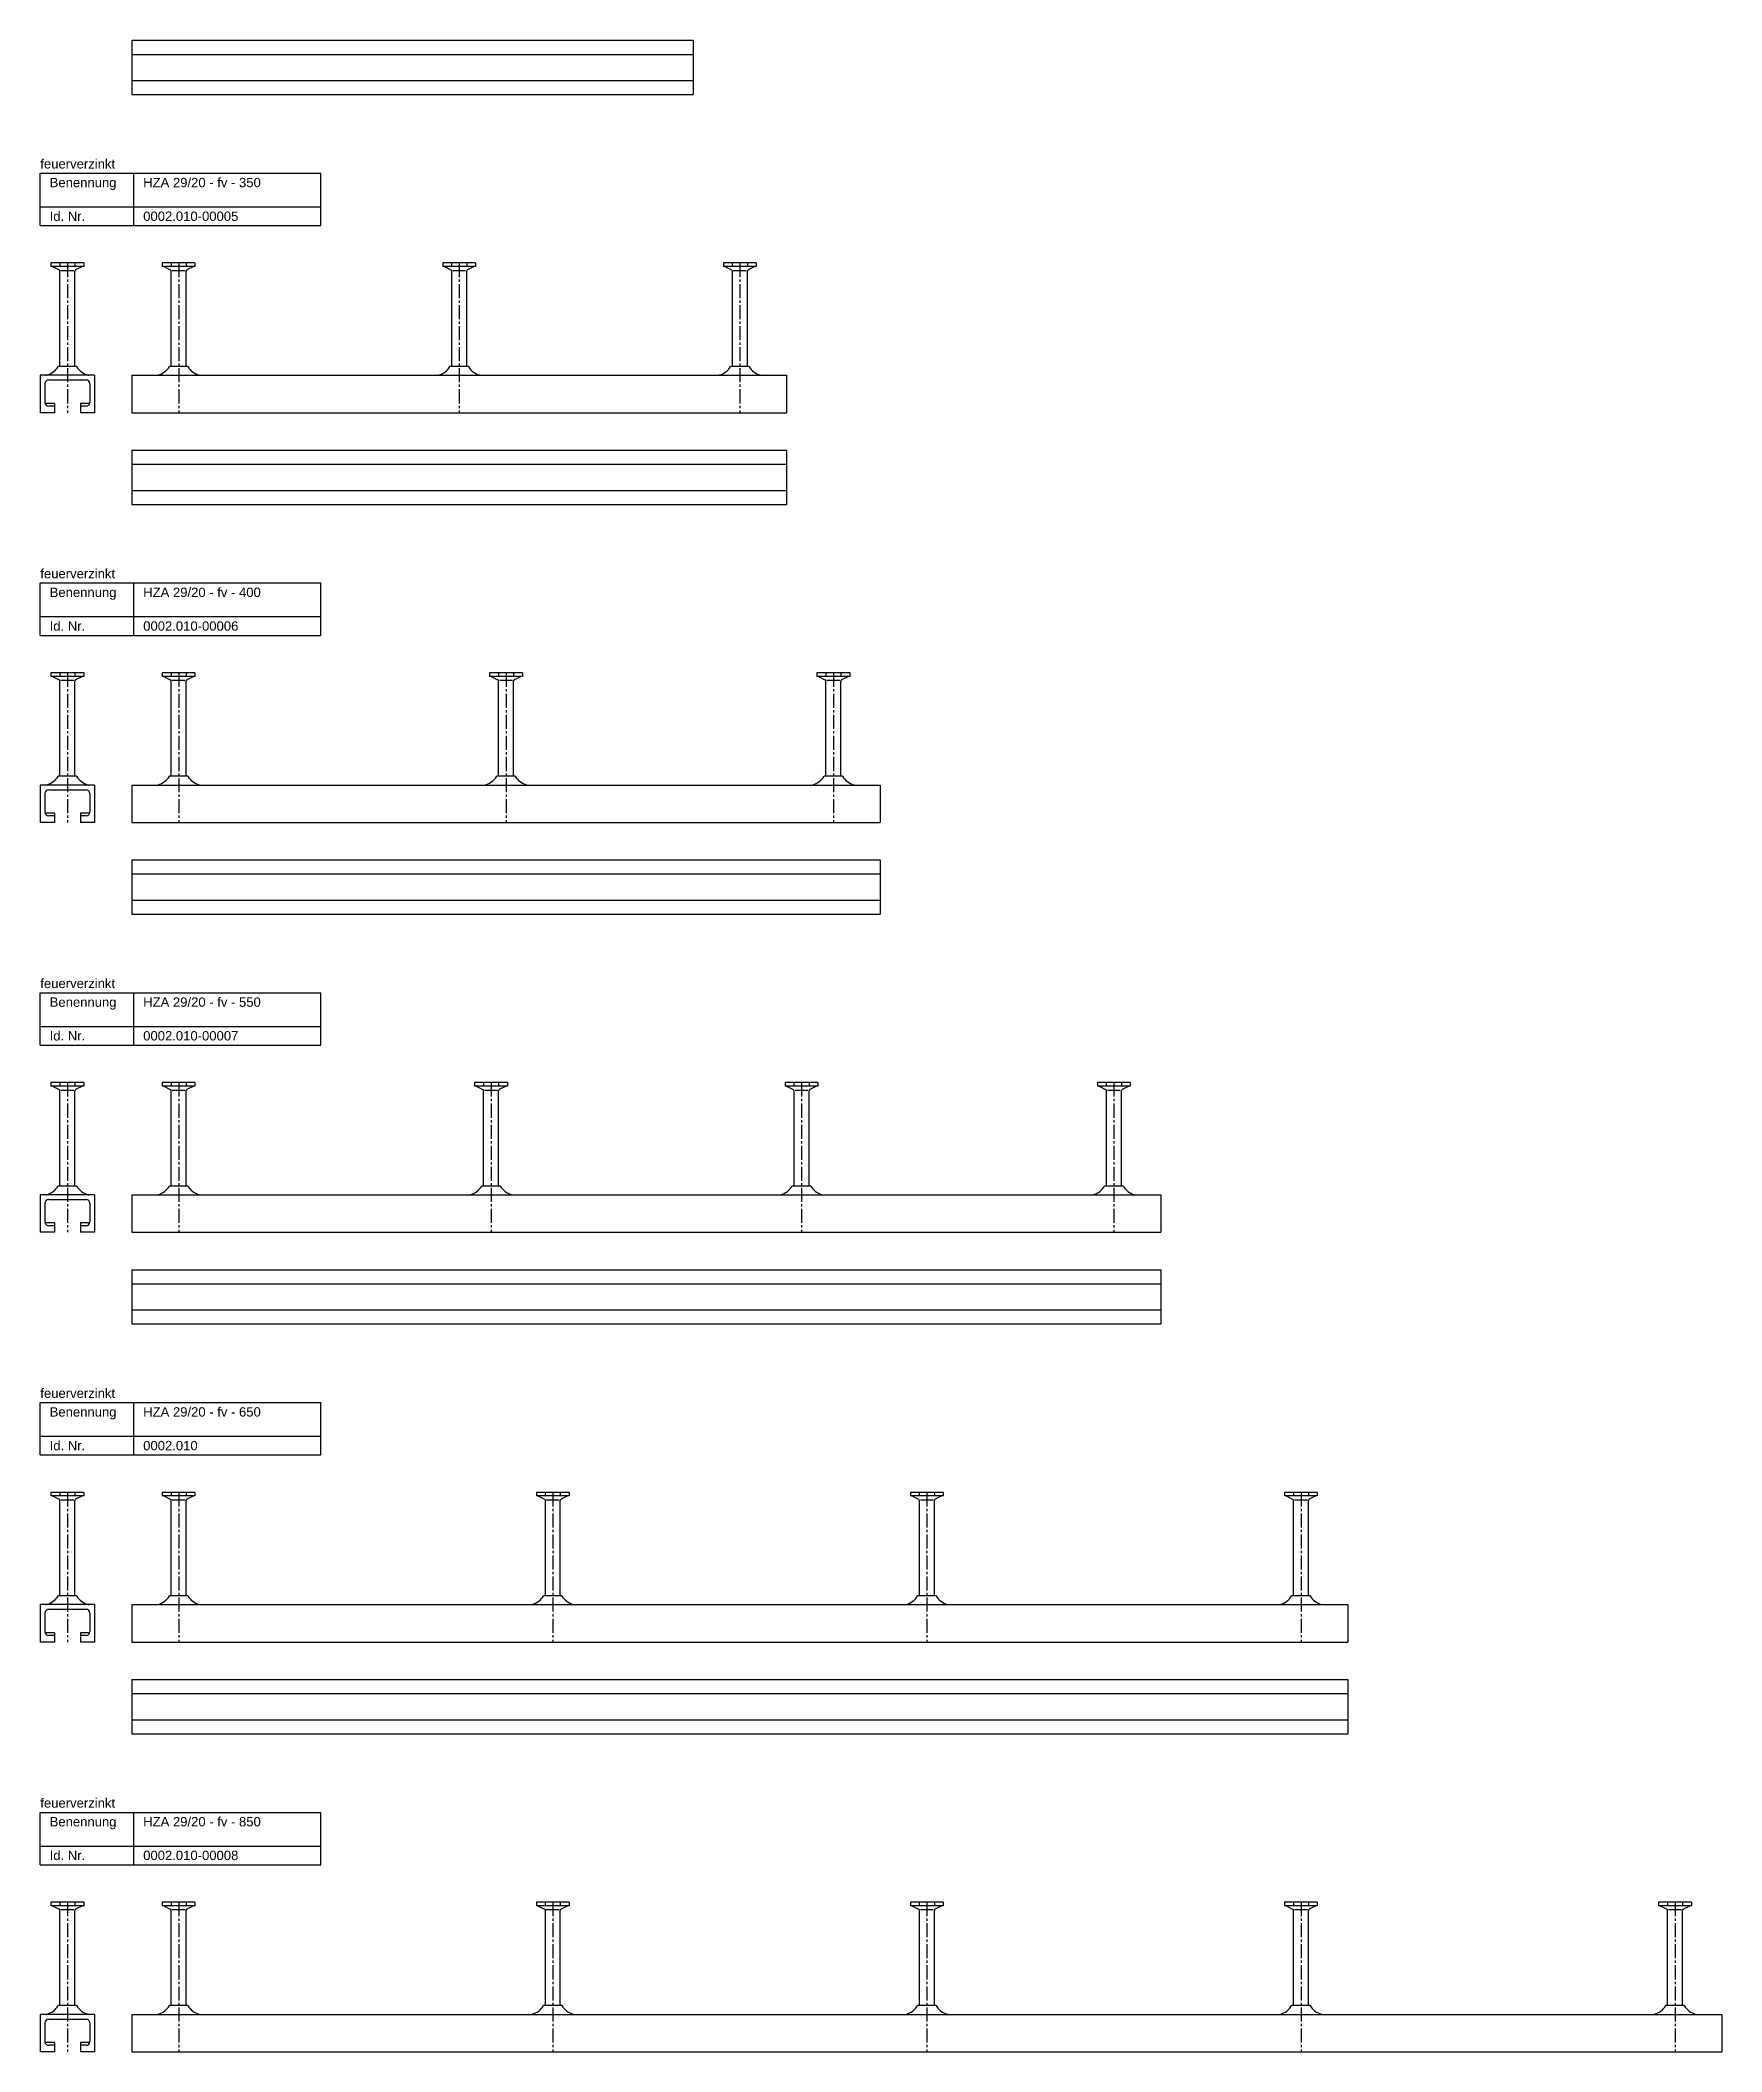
# Model space of a CAD drawing. Header units: millimetres. Extents: x -218 to 5901, y -4888 to 2743.
# Drawn here: x -218 to 681, y 855 to 1930 of the extents above; entities that cross this region are included whole.
import ezdxf

# ---------------------------------------------------------------- set-up
doc = ezdxf.new("R2010")
doc.units = ezdxf.units.MM
doc.header["$LTSCALE"] = 10
doc.linetypes.add('MITTE2', pattern=[1.125, 0.75, -0.125, 0.125, -0.125])
doc.layers.add('HALFEN', color=2, linetype='CONTINUOUS')
doc.styles.add('ARIAL50', font='arial.ttf', dxfattribs={"height": 5})

msp = doc.modelspace()

# ---------------------------------------------------------------- texts
at = {"layer": 'HALFEN', "style": 'ARIAL50'}
for s, p in [('feuerverzinkt', (-217.7, 1861.7)), ('Benennung', (-212.7, 1851.7)), ('HZA 29/20 - fv - 350', (-162.7, 1851.7)), ('Id. Nr.', (-212.7, 1833.7)), ('0002.010-00005', (-162.7, 1833.7)), ('feuerverzinkt', (-217.7, 1642.7)), ('Benennung', (-212.7, 1632.7)), ('HZA 29/20 - fv - 400', (-162.7, 1632.7)), ('Id. Nr.', (-212.7, 1614.7)), ('0002.010-00006', (-162.7, 1614.7)), ('feuerverzinkt', (-217.7, 1423.7)), ('HZA 29/20 - fv - 550', (-162.7, 1413.7)), ('Benennung', (-212.7, 1413.7)), ('Id. Nr.', (-212.7, 1395.7)), ('0002.010-00007', (-162.7, 1395.7)), ('feuerverzinkt', (-217.7, 1204.7)), ('Benennung', (-212.7, 1194.7)), ('HZA 29/20 - fv - 650', (-162.7, 1194.7)), ('Id. Nr.', (-212.7, 1176.7)), ('0002.010', (-162.7, 1176.7)), ('feuerverzinkt', (-217.7, 985.7)), ('Benennung', (-212.7, 975.7)), ('HZA 29/20 - fv - 850', (-162.7, 975.7)), ('Id. Nr.', (-212.7, 957.7)), ('0002.010-00008', (-162.7, 957.7))]:
    msp.add_text(s, height=5, dxfattribs=at).set_placement(p)

# ---------------------------------------------------------------- linework, layer by layer
at = {"layer": 'HALFEN'}
for p, q in [((-168.7, 1930.2), (131.3, 1930.2)), ((-168.7, 1930.2), (-168.7, 1901.2)), ((131.3, 1930.2), (131.3, 1901.2)), ((-168.7, 1922.7), (131.3, 1922.7)), ((-168.7, 1908.7), (131.3, 1908.7)), ((-168.7, 1901.2), (131.3, 1901.2)), ((-217.7, 1859.2), (-67.7, 1859.2)), ((-217.7, 1831.2), (-217.7, 1859.2)), ((-167.7, 1831.2), (-167.7, 1859.2)), ((-67.7, 1831.2), (-67.7, 1859.2)), ((-217.7, 1841.2), (-67.7, 1841.2)), ((-217.7, 1831.2), (-67.7, 1831.2)), ((-194.5, 1811.2), (-212, 1811.2)), ((-212, 1811.2), (-212, 1809.3)), ((-194.5, 1809.3), (-212, 1809.3)), ((-211.2, 1809.3), (-207.7, 1807.5)), ((-207.3, 1811.2), (-207.3, 1809.6)), ((-207.2, 1755.9), (-207.2, 1806.8)), ((-206.7, 1807.2), (-199.8, 1807.2)), ((-199.2, 1811.2), (-199.2, 1809.6)), ((-199.2, 1755.9), (-199.2, 1806.8)), ((-195.2, 1809.3), (-198.8, 1807.5)), ((-194.5, 1811.2), (-194.5, 1809.3)), ((-135, 1811.2), (-152.5, 1811.2)), ((-152.5, 1811.2), (-152.5, 1809.3)), ((-135, 1809.3), (-152.5, 1809.3)), ((-151.7, 1809.3), (-148.2, 1807.5)), ((-147.8, 1811.2), (-147.8, 1809.6)), ((-147.7, 1755.9), (-147.7, 1806.8)), ((-147.2, 1807.2), (-140.3, 1807.2)), ((-139.7, 1811.2), (-139.7, 1809.6)), ((-139.7, 1755.9), (-139.7, 1806.8)), ((-135.7, 1809.3), (-139.3, 1807.5)), ((-135, 1811.2), (-135, 1809.3)), ((15, 1811.2), (-2.5, 1811.2)), ((-2.5, 1811.2), (-2.5, 1809.3)), ((15, 1809.3), (-2.5, 1809.3)), ((-1.7, 1809.3), (1.8, 1807.5)), ((2.2, 1811.2), (2.2, 1809.6)), ((2.3, 1755.9), (2.3, 1806.8)), ((2.8, 1807.2), (9.7, 1807.2)), ((10.3, 1811.2), (10.3, 1809.6)), ((10.3, 1755.9), (10.3, 1806.8)), ((14.3, 1809.3), (10.7, 1807.5)), ((15, 1811.2), (15, 1809.3)), ((165, 1811.2), (147.5, 1811.2)), ((147.5, 1811.2), (147.5, 1809.3)), ((165, 1809.3), (147.5, 1809.3)), ((148.3, 1809.3), (151.8, 1807.5)), ((152.2, 1811.2), (152.2, 1809.6)), ((152.3, 1755.9), (152.3, 1806.8)), ((152.8, 1807.2), (159.7, 1807.2)), ((160.3, 1811.2), (160.3, 1809.6)), ((160.3, 1755.9), (160.3, 1806.8)), ((164.3, 1809.3), (160.7, 1807.5)), ((165, 1811.2), (165, 1809.3)), ((-198.3, 1755.9), (-208.2, 1755.9)), ((-138.8, 1755.9), (-148.7, 1755.9)), ((11.2, 1755.9), (1.3, 1755.9)), ((161.2, 1755.9), (151.3, 1755.9)), ((-188.7, 1751.2), (-217.7, 1751.2)), ((-217.7, 1751.2), (-217.7, 1731.2)), ((-215.2, 1746.7), (-215.2, 1736.7)), ((-213.2, 1748.7), (-193.2, 1748.7)), ((-191.2, 1746.7), (-191.2, 1736.7)), ((-188.7, 1751.2), (-188.7, 1731.2)), ((-168.7, 1751.2), (181.3, 1751.2)), ((-168.7, 1751.2), (-168.7, 1731.2)), ((181.3, 1751.2), (181.3, 1731.2)), ((-210.2, 1731.2), (-217.7, 1731.2)), ((-210.2, 1736.2), (-215.2, 1736.2)), ((-210.2, 1734.7), (-213.2, 1734.7)), ((-210.2, 1736.2), (-210.2, 1731.2)), ((-196.2, 1736.2), (-196.2, 1731.2)), ((-191.3, 1736.2), (-196.2, 1736.2)), ((-193.2, 1734.7), (-196.2, 1734.7)), ((-188.7, 1731.2), (-196.2, 1731.2)), ((-168.7, 1731.2), (181.3, 1731.2)), ((-168.7, 1711.2), (181.3, 1711.2)), ((-168.7, 1711.2), (-168.7, 1682.2)), ((181.3, 1711.2), (181.3, 1682.2)), ((-168.7, 1703.7), (181.3, 1703.7)), ((-168.7, 1689.7), (181.3, 1689.7)), ((-168.7, 1682.2), (181.3, 1682.2)), ((-217.7, 1640.2), (-67.7, 1640.2)), ((-217.7, 1612.2), (-217.7, 1640.2)), ((-167.7, 1612.2), (-167.7, 1640.2)), ((-67.7, 1612.2), (-67.7, 1640.2)), ((-217.7, 1622.2), (-67.7, 1622.2)), ((-217.7, 1612.2), (-67.7, 1612.2)), ((-194.5, 1592.2), (-212, 1592.2)), ((-212, 1592.2), (-212, 1590.3)), ((-207.3, 1592.2), (-207.3, 1590.6)), ((-199.2, 1592.2), (-199.2, 1590.6)), ((-194.5, 1592.2), (-194.5, 1590.3)), ((-135, 1592.2), (-152.5, 1592.2)), ((-152.5, 1592.2), (-152.5, 1590.3)), ((-147.8, 1592.2), (-147.8, 1590.6)), ((-139.7, 1592.2), (-139.7, 1590.6)), ((-135, 1592.2), (-135, 1590.3)), ((40, 1592.2), (22.5, 1592.2)), ((22.5, 1592.2), (22.5, 1590.3)), ((27.2, 1592.2), (27.2, 1590.6)), ((35.3, 1592.2), (35.3, 1590.6)), ((40, 1592.2), (40, 1590.3)), ((215, 1592.2), (197.5, 1592.2)), ((197.5, 1592.2), (197.5, 1590.3)), ((202.2, 1592.2), (202.2, 1590.6)), ((210.3, 1592.2), (210.3, 1590.6)), ((215, 1592.2), (215, 1590.3)), ((-194.5, 1590.3), (-212, 1590.3)), ((-211.2, 1590.3), (-207.7, 1588.5)), ((-207.2, 1536.9), (-207.2, 1587.8)), ((-206.7, 1588.2), (-199.8, 1588.2)), ((-199.2, 1536.9), (-199.2, 1587.8)), ((-195.2, 1590.3), (-198.8, 1588.5)), ((-135, 1590.3), (-152.5, 1590.3)), ((-151.7, 1590.3), (-148.2, 1588.5)), ((-147.7, 1536.9), (-147.7, 1587.8)), ((-147.2, 1588.2), (-140.3, 1588.2)), ((-139.7, 1536.9), (-139.7, 1587.8)), ((-135.7, 1590.3), (-139.3, 1588.5)), ((40, 1590.3), (22.5, 1590.3)), ((23.3, 1590.3), (26.8, 1588.5)), ((27.3, 1536.9), (27.3, 1587.8)), ((27.8, 1588.2), (34.7, 1588.2)), ((35.3, 1536.9), (35.3, 1587.8)), ((39.3, 1590.3), (35.7, 1588.5)), ((215, 1590.3), (197.5, 1590.3)), ((198.3, 1590.3), (201.8, 1588.5)), ((202.3, 1536.9), (202.3, 1587.8)), ((202.8, 1588.2), (209.7, 1588.2)), ((210.3, 1536.9), (210.3, 1587.8)), ((214.3, 1590.3), (210.7, 1588.5)), ((-188.7, 1532.2), (-217.7, 1532.2)), ((-217.7, 1532.2), (-217.7, 1512.2)), ((-215.2, 1527.7), (-215.2, 1517.7)), ((-213.2, 1529.7), (-193.2, 1529.7)), ((-198.3, 1536.9), (-208.2, 1536.9)), ((-191.2, 1527.7), (-191.2, 1517.7)), ((-188.7, 1532.2), (-188.7, 1512.2)), ((-168.7, 1532.2), (231.3, 1532.2)), ((-168.7, 1532.2), (-168.7, 1512.2)), ((-138.8, 1536.9), (-148.7, 1536.9)), ((36.2, 1536.9), (26.3, 1536.9)), ((211.2, 1536.9), (201.3, 1536.9)), ((231.3, 1532.2), (231.3, 1512.2)), ((-210.2, 1517.2), (-215.2, 1517.2)), ((-210.2, 1517.2), (-210.2, 1512.2)), ((-196.2, 1517.2), (-196.2, 1512.2)), ((-191.3, 1517.2), (-196.2, 1517.2)), ((-210.2, 1512.2), (-217.7, 1512.2)), ((-210.2, 1515.7), (-213.2, 1515.7)), ((-193.2, 1515.7), (-196.2, 1515.7)), ((-188.7, 1512.2), (-196.2, 1512.2)), ((-168.7, 1512.2), (231.3, 1512.2)), ((-168.7, 1492.2), (231.3, 1492.2)), ((-168.7, 1492.2), (-168.7, 1463.2)), ((-168.7, 1484.7), (231.3, 1484.7)), ((231.3, 1492.2), (231.3, 1463.2)), ((-168.7, 1470.7), (231.3, 1470.7)), ((-168.7, 1463.2), (231.3, 1463.2)), ((-217.7, 1421.2), (-67.7, 1421.2)), ((-217.7, 1393.2), (-217.7, 1421.2)), ((-167.7, 1393.2), (-167.7, 1421.2)), ((-67.7, 1393.2), (-67.7, 1421.2)), ((-217.7, 1403.2), (-67.7, 1403.2)), ((-217.7, 1393.2), (-67.7, 1393.2)), ((-194.5, 1373.2), (-212, 1373.2)), ((-212, 1373.2), (-212, 1371.3)), ((-194.5, 1371.3), (-212, 1371.3)), ((-211.2, 1371.3), (-207.7, 1369.5)), ((-207.3, 1373.2), (-207.3, 1371.6)), ((-207.2, 1317.9), (-207.2, 1368.8)), ((-206.7, 1369.2), (-199.8, 1369.2)), ((-199.2, 1373.2), (-199.2, 1371.6)), ((-199.2, 1317.9), (-199.2, 1368.8)), ((-195.2, 1371.3), (-198.8, 1369.5)), ((-194.5, 1373.2), (-194.5, 1371.3)), ((-135, 1373.2), (-152.5, 1373.2)), ((-152.5, 1373.2), (-152.5, 1371.3)), ((-135, 1371.3), (-152.5, 1371.3)), ((-151.7, 1371.3), (-148.2, 1369.5)), ((-147.8, 1373.2), (-147.8, 1371.6)), ((-147.7, 1317.9), (-147.7, 1368.8)), ((-147.2, 1369.2), (-140.3, 1369.2)), ((-139.7, 1373.2), (-139.7, 1371.6)), ((-139.7, 1317.9), (-139.7, 1368.8)), ((-135.7, 1371.3), (-139.3, 1369.5)), ((-135, 1373.2), (-135, 1371.3)), ((32, 1373.2), (14.5, 1373.2)), ((14.5, 1373.2), (14.5, 1371.3)), ((32, 1371.3), (14.5, 1371.3)), ((15.3, 1371.3), (18.8, 1369.5)), ((19.2, 1373.2), (19.2, 1371.6)), ((19.3, 1317.9), (19.3, 1368.8)), ((19.8, 1369.2), (26.7, 1369.2)), ((27.3, 1373.2), (27.3, 1371.6)), ((27.3, 1317.9), (27.3, 1368.8)), ((31.3, 1371.3), (27.7, 1369.5)), ((32, 1373.2), (32, 1371.3)), ((180.5, 1373.2), (180.5, 1371.3)), ((198, 1373.2), (180.5, 1373.2)), ((198, 1371.3), (180.5, 1371.3)), ((181.3, 1371.3), (184.8, 1369.5)), ((185.2, 1373.2), (185.2, 1371.6)), ((185.3, 1317.9), (185.3, 1368.8)), ((185.8, 1369.2), (192.7, 1369.2)), ((193.3, 1373.2), (193.3, 1371.6)), ((193.3, 1317.9), (193.3, 1368.8)), ((197.3, 1371.3), (193.7, 1369.5)), ((198, 1373.2), (198, 1371.3)), ((365, 1373.2), (347.5, 1373.2)), ((347.5, 1373.2), (347.5, 1371.3)), ((365, 1371.3), (347.5, 1371.3)), ((348.3, 1371.3), (351.8, 1369.5)), ((352.2, 1373.2), (352.2, 1371.6)), ((352.3, 1317.9), (352.3, 1368.8)), ((352.8, 1369.2), (359.7, 1369.2)), ((360.3, 1373.2), (360.3, 1371.6)), ((360.3, 1317.9), (360.3, 1368.8)), ((364.3, 1371.3), (360.7, 1369.5)), ((365, 1373.2), (365, 1371.3)), ((-188.7, 1313.2), (-217.7, 1313.2)), ((-217.7, 1313.2), (-217.7, 1293.2)), ((-198.3, 1317.9), (-208.2, 1317.9)), ((-188.7, 1313.2), (-188.7, 1293.2)), ((-168.7, 1313.2), (381.3, 1313.2)), ((-168.7, 1313.2), (-168.7, 1293.2)), ((-138.8, 1317.9), (-148.7, 1317.9)), ((28.2, 1317.9), (18.3, 1317.9)), ((194.2, 1317.9), (184.3, 1317.9)), ((361.2, 1317.9), (351.3, 1317.9)), ((381.3, 1313.2), (381.3, 1293.2)), ((-215.2, 1308.7), (-215.2, 1298.7)), ((-213.2, 1310.7), (-193.2, 1310.7)), ((-191.2, 1308.7), (-191.2, 1298.7)), ((-210.2, 1293.2), (-217.7, 1293.2)), ((-210.2, 1298.2), (-215.2, 1298.2)), ((-210.2, 1296.7), (-213.2, 1296.7)), ((-210.2, 1298.2), (-210.2, 1293.2)), ((-196.2, 1298.2), (-196.2, 1293.2)), ((-191.3, 1298.2), (-196.2, 1298.2)), ((-193.2, 1296.7), (-196.2, 1296.7)), ((-188.7, 1293.2), (-196.2, 1293.2)), ((-168.7, 1293.2), (381.3, 1293.2)), ((-168.7, 1273.2), (381.3, 1273.2)), ((-168.7, 1273.2), (-168.7, 1244.2)), ((381.3, 1273.2), (381.3, 1244.2)), ((-168.7, 1265.7), (381.3, 1265.7)), ((-168.7, 1251.7), (381.3, 1251.7)), ((-168.7, 1244.2), (381.3, 1244.2)), ((-217.7, 1202.2), (-67.7, 1202.2)), ((-217.7, 1174.2), (-217.7, 1202.2)), ((-167.7, 1174.2), (-167.7, 1202.2)), ((-67.7, 1174.2), (-67.7, 1202.2)), ((-217.7, 1184.2), (-67.7, 1184.2)), ((-217.7, 1174.2), (-67.7, 1174.2)), ((-194.5, 1154.2), (-212, 1154.2)), ((-212, 1154.2), (-212, 1152.3)), ((-194.5, 1152.3), (-212, 1152.3)), ((-211.2, 1152.3), (-207.7, 1150.5)), ((-207.3, 1154.2), (-207.3, 1152.6)), ((-199.2, 1154.2), (-199.2, 1152.6)), ((-195.2, 1152.3), (-198.8, 1150.5)), ((-194.5, 1154.2), (-194.5, 1152.3)), ((-135, 1154.2), (-152.5, 1154.2)), ((-152.5, 1154.2), (-152.5, 1152.3)), ((-135, 1152.3), (-152.5, 1152.3)), ((-151.7, 1152.3), (-148.2, 1150.5)), ((-147.8, 1154.2), (-147.8, 1152.6)), ((-139.7, 1154.2), (-139.7, 1152.6)), ((-135.7, 1152.3), (-139.3, 1150.5)), ((-135, 1154.2), (-135, 1152.3)), ((65, 1154.2), (47.5, 1154.2)), ((47.5, 1154.2), (47.5, 1152.3)), ((65, 1152.3), (47.5, 1152.3)), ((48.3, 1152.3), (51.8, 1150.5)), ((52.2, 1154.2), (52.2, 1152.6)), ((60.3, 1154.2), (60.3, 1152.6)), ((64.3, 1152.3), (60.7, 1150.5)), ((65, 1154.2), (65, 1152.3)), ((247.5, 1154.2), (247.5, 1152.3)), ((265, 1154.2), (247.5, 1154.2)), ((265, 1152.3), (247.5, 1152.3)), ((248.3, 1152.3), (251.8, 1150.5)), ((252.2, 1154.2), (252.2, 1152.6)), ((260.3, 1154.2), (260.3, 1152.6)), ((264.3, 1152.3), (260.7, 1150.5)), ((265, 1154.2), (265, 1152.3)), ((465, 1154.2), (447.5, 1154.2)), ((447.5, 1154.2), (447.5, 1152.3)), ((465, 1152.3), (447.5, 1152.3)), ((448.3, 1152.3), (451.8, 1150.5)), ((452.2, 1154.2), (452.2, 1152.6)), ((460.3, 1154.2), (460.3, 1152.6)), ((464.3, 1152.3), (460.7, 1150.5)), ((465, 1154.2), (465, 1152.3)), ((-207.2, 1098.9), (-207.2, 1149.8)), ((-206.7, 1150.2), (-199.8, 1150.2)), ((-199.2, 1098.9), (-199.2, 1149.8)), ((-147.7, 1098.9), (-147.7, 1149.8)), ((-147.2, 1150.2), (-140.3, 1150.2)), ((-139.7, 1098.9), (-139.7, 1149.8)), ((52.3, 1098.9), (52.3, 1149.8)), ((52.8, 1150.2), (59.7, 1150.2)), ((60.3, 1098.9), (60.3, 1149.8)), ((252.3, 1098.9), (252.3, 1149.8)), ((252.8, 1150.2), (259.7, 1150.2)), ((260.3, 1098.9), (260.3, 1149.8)), ((452.3, 1098.9), (452.3, 1149.8)), ((452.8, 1150.2), (459.7, 1150.2)), ((460.3, 1098.9), (460.3, 1149.8)), ((-198.3, 1098.9), (-208.2, 1098.9)), ((-138.8, 1098.9), (-148.7, 1098.9)), ((61.2, 1098.9), (51.3, 1098.9)), ((261.2, 1098.9), (251.3, 1098.9)), ((461.2, 1098.9), (451.3, 1098.9)), ((-217.7, 1094.2), (-217.7, 1074.2)), ((-188.7, 1094.2), (-217.7, 1094.2)), ((-215.2, 1089.7), (-215.2, 1079.7)), ((-213.2, 1091.7), (-193.2, 1091.7)), ((-191.2, 1089.7), (-191.2, 1079.7)), ((-188.7, 1094.2), (-188.7, 1074.2)), ((-168.7, 1094.2), (481.3, 1094.2)), ((-168.7, 1094.2), (-168.7, 1074.2)), ((481.3, 1094.2), (481.3, 1074.2)), ((-210.2, 1079.2), (-215.2, 1079.2)), ((-210.2, 1077.7), (-213.2, 1077.7)), ((-210.2, 1079.2), (-210.2, 1074.2)), ((-196.2, 1079.2), (-196.2, 1074.2)), ((-191.3, 1079.2), (-196.2, 1079.2)), ((-193.2, 1077.7), (-196.2, 1077.7)), ((-210.2, 1074.2), (-217.7, 1074.2)), ((-188.7, 1074.2), (-196.2, 1074.2)), ((-168.7, 1074.2), (481.3, 1074.2)), ((-168.7, 1054.2), (481.3, 1054.2)), ((-168.7, 1054.2), (-168.7, 1025.2)), ((481.3, 1054.2), (481.3, 1025.2)), ((-168.7, 1046.7), (481.3, 1046.7)), ((-168.7, 1032.7), (481.3, 1032.7)), ((-168.7, 1025.2), (481.3, 1025.2)), ((-217.7, 983.2), (-67.7, 983.2)), ((-217.7, 955.2), (-217.7, 983.2)), ((-167.7, 955.2), (-167.7, 983.2)), ((-67.7, 955.2), (-67.7, 983.2)), ((-217.7, 965.2), (-67.7, 965.2)), ((-217.7, 955.2), (-67.7, 955.2)), ((-194.5, 935.2), (-212, 935.2)), ((-212, 935.2), (-212, 933.3)), ((-194.5, 933.3), (-212, 933.3)), ((-211.2, 933.3), (-207.7, 931.5)), ((-207.3, 935.2), (-207.3, 933.6)), ((-207.2, 879.9), (-207.2, 930.8)), ((-206.7, 931.2), (-199.8, 931.2)), ((-199.2, 935.2), (-199.2, 933.6)), ((-199.2, 879.9), (-199.2, 930.8)), ((-195.2, 933.3), (-198.8, 931.5)), ((-194.5, 935.2), (-194.5, 933.3)), ((-135, 935.2), (-152.5, 935.2)), ((-152.5, 935.2), (-152.5, 933.3)), ((-135, 933.3), (-152.5, 933.3)), ((-151.7, 933.3), (-148.2, 931.5)), ((-147.8, 935.2), (-147.8, 933.6)), ((-147.7, 879.9), (-147.7, 930.8)), ((-147.2, 931.2), (-140.3, 931.2)), ((-139.7, 935.2), (-139.7, 933.6)), ((-139.7, 879.9), (-139.7, 930.8)), ((-135.7, 933.3), (-139.3, 931.5)), ((-135, 935.2), (-135, 933.3)), ((65, 935.2), (47.5, 935.2)), ((47.5, 935.2), (47.5, 933.3)), ((65, 933.3), (47.5, 933.3)), ((48.3, 933.3), (51.8, 931.5)), ((52.2, 935.2), (52.2, 933.6)), ((52.3, 879.9), (52.3, 930.8)), ((52.8, 931.2), (59.7, 931.2)), ((60.3, 935.2), (60.3, 933.6)), ((60.3, 879.9), (60.3, 930.8)), ((64.3, 933.3), (60.7, 931.5)), ((65, 935.2), (65, 933.3)), ((247.5, 935.2), (247.5, 933.3)), ((265, 935.2), (247.5, 935.2)), ((265, 933.3), (247.5, 933.3)), ((248.3, 933.3), (251.8, 931.5)), ((252.2, 935.2), (252.2, 933.6)), ((252.3, 879.9), (252.3, 930.8)), ((252.8, 931.2), (259.7, 931.2)), ((260.3, 935.2), (260.3, 933.6)), ((260.3, 879.9), (260.3, 930.8)), ((264.3, 933.3), (260.7, 931.5)), ((265, 935.2), (265, 933.3)), ((447.5, 935.2), (447.5, 933.3)), ((465, 935.2), (447.5, 935.2)), ((465, 933.3), (447.5, 933.3)), ((448.3, 933.3), (451.8, 931.5)), ((452.2, 935.2), (452.2, 933.6)), ((452.3, 879.9), (452.3, 930.8)), ((452.8, 931.2), (459.7, 931.2)), ((460.3, 935.2), (460.3, 933.6)), ((460.3, 879.9), (460.3, 930.8)), ((464.3, 933.3), (460.7, 931.5)), ((465, 935.2), (465, 933.3)), ((665, 935.2), (647.5, 935.2)), ((647.5, 935.2), (647.5, 933.3)), ((665, 933.3), (647.5, 933.3)), ((648.3, 933.3), (651.8, 931.5)), ((652.2, 935.2), (652.2, 933.6)), ((652.3, 879.9), (652.3, 930.8)), ((652.8, 931.2), (659.7, 931.2)), ((660.3, 935.2), (660.3, 933.6)), ((660.3, 879.9), (660.3, 930.8)), ((664.3, 933.3), (660.7, 931.5)), ((665, 935.2), (665, 933.3)), ((-188.7, 875.2), (-217.7, 875.2)), ((-217.7, 875.2), (-217.7, 855.2)), ((-213.2, 872.7), (-193.2, 872.7)), ((-198.3, 879.9), (-208.2, 879.9)), ((-188.7, 875.2), (-188.7, 855.2)), ((-168.7, 875.2), (681.3, 875.2)), ((-168.7, 875.2), (-168.7, 855.2)), ((-138.8, 879.9), (-148.7, 879.9)), ((61.2, 879.9), (51.3, 879.9)), ((261.2, 879.9), (251.3, 879.9)), ((461.2, 879.9), (451.3, 879.9)), ((661.2, 879.9), (651.3, 879.9)), ((681.3, 875.2), (681.3, 855.2)), ((-215.2, 870.7), (-215.2, 860.7)), ((-210.2, 860.2), (-215.2, 860.2)), ((-210.2, 860.2), (-210.2, 855.2)), ((-196.2, 860.2), (-196.2, 855.2)), ((-191.3, 860.2), (-196.2, 860.2)), ((-191.2, 870.7), (-191.2, 860.7)), ((-210.2, 855.2), (-217.7, 855.2)), ((-210.2, 858.7), (-213.2, 858.7)), ((-193.2, 858.7), (-196.2, 858.7)), ((-188.7, 855.2), (-196.2, 855.2)), ((-168.7, 855.2), (681.3, 855.2))]:
    msp.add_line(p, q, dxfattribs=at)
at = {"layer": 'HALFEN', "color": 1, "linetype": 'MITTE2'}
for p, q in [((-203.2, 1811.2), (-203.2, 1731.2)), ((-143.7, 1811.2), (-143.7, 1731.2)), ((6.3, 1811.2), (6.3, 1731.2)), ((156.3, 1811.2), (156.3, 1731.2)), ((-203.2, 1592.2), (-203.2, 1512.2)), ((-143.7, 1592.2), (-143.7, 1512.2)), ((31.3, 1592.2), (31.3, 1512.2)), ((206.3, 1592.2), (206.3, 1512.2)), ((-203.2, 1373.2), (-203.2, 1293.2)), ((-143.7, 1373.2), (-143.7, 1293.2)), ((23.3, 1373.2), (23.3, 1293.2)), ((189.3, 1373.2), (189.3, 1293.2)), ((356.3, 1373.2), (356.3, 1293.2)), ((-203.2, 1154.2), (-203.2, 1074.2)), ((-143.7, 1154.2), (-143.7, 1074.2)), ((56.3, 1154.2), (56.3, 1074.2)), ((256.3, 1154.2), (256.3, 1074.2)), ((456.3, 1154.2), (456.3, 1074.2)), ((-203.2, 935.2), (-203.2, 855.2)), ((-143.7, 935.2), (-143.7, 855.2)), ((56.3, 935.2), (56.3, 855.2)), ((256.3, 935.2), (256.3, 855.2)), ((456.3, 935.2), (456.3, 855.2)), ((656.3, 935.2), (656.3, 855.2))]:
    msp.add_line(p, q, dxfattribs=at)
at = {"layer": 'HALFEN'}
for centre, radius, start, end in [((-208, 1806.8), 0.8, 0, 62.3005), ((-198.4, 1806.8), 0.8, 117.6995, 180), ((-148.5, 1806.8), 0.8, 0, 62.3005), ((-138.9, 1806.8), 0.8, 117.6995, 180), ((1.5, 1806.8), 0.8, 0, 62.3005), ((11.1, 1806.8), 0.8, 117.6995, 180), ((151.5, 1806.8), 0.8, 0, 62.3005), ((161.1, 1806.8), 0.8, 117.6995, 180), ((-216.8, 1761), 10, 285.1143, 329.2679), ((-189.7, 1761), 10, 210.7321, 254.8857), ((-157.3, 1761), 10, 285.1143, 329.2679), ((-130.2, 1761), 10, 210.7321, 254.8857), ((-7.3, 1761), 10, 285.1143, 329.2679), ((19.8, 1761), 10, 210.7321, 254.8857), ((142.7, 1761), 10, 285.1143, 329.2679), ((169.8, 1761), 10, 210.7321, 254.8857), ((-213.2, 1746.7), 2, 90, 180), ((-214.8, 1753.2), 2, 270, 285.1143), ((-193.2, 1746.7), 2, 0, 90), ((-191.7, 1753.2), 2, 254.8857, 270), ((-213.2, 1736.7), 2, 180, 270), ((-193.2, 1736.7), 2, 270, 0), ((-208, 1587.8), 0.8, 0, 62.3005), ((-198.4, 1587.8), 0.8, 117.6995, 180), ((-148.5, 1587.8), 0.8, 0, 62.3005), ((-138.9, 1587.8), 0.8, 117.6995, 180), ((26.5, 1587.8), 0.8, 0, 62.3005), ((36.1, 1587.8), 0.8, 117.6995, 180), ((201.5, 1587.8), 0.8, 0, 62.3005), ((211.1, 1587.8), 0.8, 117.6995, 180), ((-213.2, 1527.7), 2, 90, 180), ((-214.8, 1534.2), 2, 270, 285.1143), ((-216.8, 1542), 10, 285.1143, 329.2679), ((-189.7, 1542), 10, 210.7321, 254.8857), ((-193.2, 1527.7), 2, 0, 90), ((-191.7, 1534.2), 2, 254.8857, 270), ((-157.3, 1542), 10, 285.1143, 329.2679), ((-130.2, 1542), 10, 210.7321, 254.8857), ((17.7, 1542), 10, 285.1143, 329.2679), ((44.8, 1542), 10, 210.7321, 254.8857), ((192.7, 1542), 10, 285.1143, 329.2679), ((219.8, 1542), 10, 210.7321, 254.8857), ((-213.2, 1517.7), 2, 180, 270), ((-193.2, 1517.7), 2, 270, 0), ((-208, 1368.8), 0.8, 0, 62.3005), ((-198.4, 1368.8), 0.8, 117.6995, 180), ((-148.5, 1368.8), 0.8, 0, 62.3005), ((-138.9, 1368.8), 0.8, 117.6995, 180), ((18.5, 1368.8), 0.8, 0, 62.3005), ((28.1, 1368.8), 0.8, 117.6995, 180), ((184.5, 1368.8), 0.8, 0, 62.3005), ((194.1, 1368.8), 0.8, 117.6995, 180), ((351.5, 1368.8), 0.8, 0, 62.3005), ((361.1, 1368.8), 0.8, 117.6995, 180), ((-214.8, 1315.2), 2, 270, 285.1143), ((-216.8, 1323), 10, 285.1143, 329.2679), ((-189.7, 1323), 10, 210.7321, 254.8857), ((-191.7, 1315.2), 2, 254.8857, 270), ((-157.3, 1323), 10, 285.1143, 329.2679), ((-130.2, 1323), 10, 210.7321, 254.8857), ((9.7, 1323), 10, 285.1143, 329.2679), ((36.8, 1323), 10, 210.7321, 254.8857), ((175.7, 1323), 10, 285.1143, 329.2679), ((202.8, 1323), 10, 210.7321, 254.8857), ((342.7, 1323), 10, 285.1143, 329.2679), ((369.8, 1323), 10, 210.7321, 254.8857), ((-213.2, 1308.7), 2, 90, 180), ((-193.2, 1308.7), 2, 0, 90), ((-213.2, 1298.7), 2, 180, 270), ((-193.2, 1298.7), 2, 270, 0), ((-208, 1149.8), 0.8, 0, 62.3005), ((-198.4, 1149.8), 0.8, 117.6995, 180), ((-148.5, 1149.8), 0.8, 0, 62.3005), ((-138.9, 1149.8), 0.8, 117.6995, 180), ((51.5, 1149.8), 0.8, 0, 62.3005), ((61.1, 1149.8), 0.8, 117.6995, 180), ((251.5, 1149.8), 0.8, 0, 62.3005), ((261.1, 1149.8), 0.8, 117.6995, 180), ((451.5, 1149.8), 0.8, 0, 62.3005), ((461.1, 1149.8), 0.8, 117.6995, 180), ((-216.8, 1104), 10, 285.1143, 329.2679), ((-189.7, 1104), 10, 210.7321, 254.8857), ((-157.3, 1104), 10, 285.1143, 329.2679), ((-130.2, 1104), 10, 210.7321, 254.8857), ((42.7, 1104), 10, 285.1143, 329.2679), ((69.8, 1104), 10, 210.7321, 254.8857), ((242.7, 1104), 10, 285.1143, 329.2679), ((269.8, 1104), 10, 210.7321, 254.8857), ((442.7, 1104), 10, 285.1143, 329.2679), ((469.8, 1104), 10, 210.7321, 254.8857), ((-213.2, 1089.7), 2, 90, 180), ((-214.8, 1096.2), 2, 270, 285.1143), ((-193.2, 1089.7), 2, 0, 90), ((-191.7, 1096.2), 2, 254.8857, 270), ((-213.2, 1079.7), 2, 180, 270), ((-193.2, 1079.7), 2, 270, 0), ((-208, 930.8), 0.8, 0, 62.3005), ((-198.4, 930.8), 0.8, 117.6995, 180), ((-148.5, 930.8), 0.8, 0, 62.3005), ((-138.9, 930.8), 0.8, 117.6995, 180), ((51.5, 930.8), 0.8, 0, 62.3005), ((61.1, 930.8), 0.8, 117.6995, 180), ((251.5, 930.8), 0.8, 0, 62.3005), ((261.1, 930.8), 0.8, 117.6995, 180), ((451.5, 930.8), 0.8, 0, 62.3005), ((461.1, 930.8), 0.8, 117.6995, 180), ((651.5, 930.8), 0.8, 0, 62.3005), ((661.1, 930.8), 0.8, 117.6995, 180), ((-213.2, 870.7), 2, 90, 180), ((-214.8, 877.2), 2, 270, 285.1143), ((-216.8, 885), 10, 285.1143, 329.2679), ((-189.7, 885), 10, 210.7321, 254.8857), ((-193.2, 870.7), 2, 0, 90), ((-191.7, 877.2), 2, 254.8857, 270), ((-157.3, 885), 10, 285.1143, 329.2679), ((-130.2, 885), 10, 210.7321, 254.8857), ((42.7, 885), 10, 285.1143, 329.2679), ((69.8, 885), 10, 210.7321, 254.8857), ((242.7, 885), 10, 285.1143, 329.2679), ((269.8, 885), 10, 210.7321, 254.8857), ((442.7, 885), 10, 285.1143, 329.2679), ((469.8, 885), 10, 210.7321, 254.8857), ((642.7, 885), 10, 285.1143, 329.2679), ((669.8, 885), 10, 210.7321, 254.8857), ((-213.2, 860.7), 2, 180, 270), ((-193.2, 860.7), 2, 270, 0)]:
    msp.add_arc(centre, radius, start, end, dxfattribs=at)

msp.set_redraw_order([(e.dxf.handle, doc.entitydb.next_handle()) for e in msp.query("TEXT MTEXT ATTDEF DIMENSION ARC_DIMENSION")])  # texts and dimensions are drawn at this point

doc.saveas('drawing.dxf')
